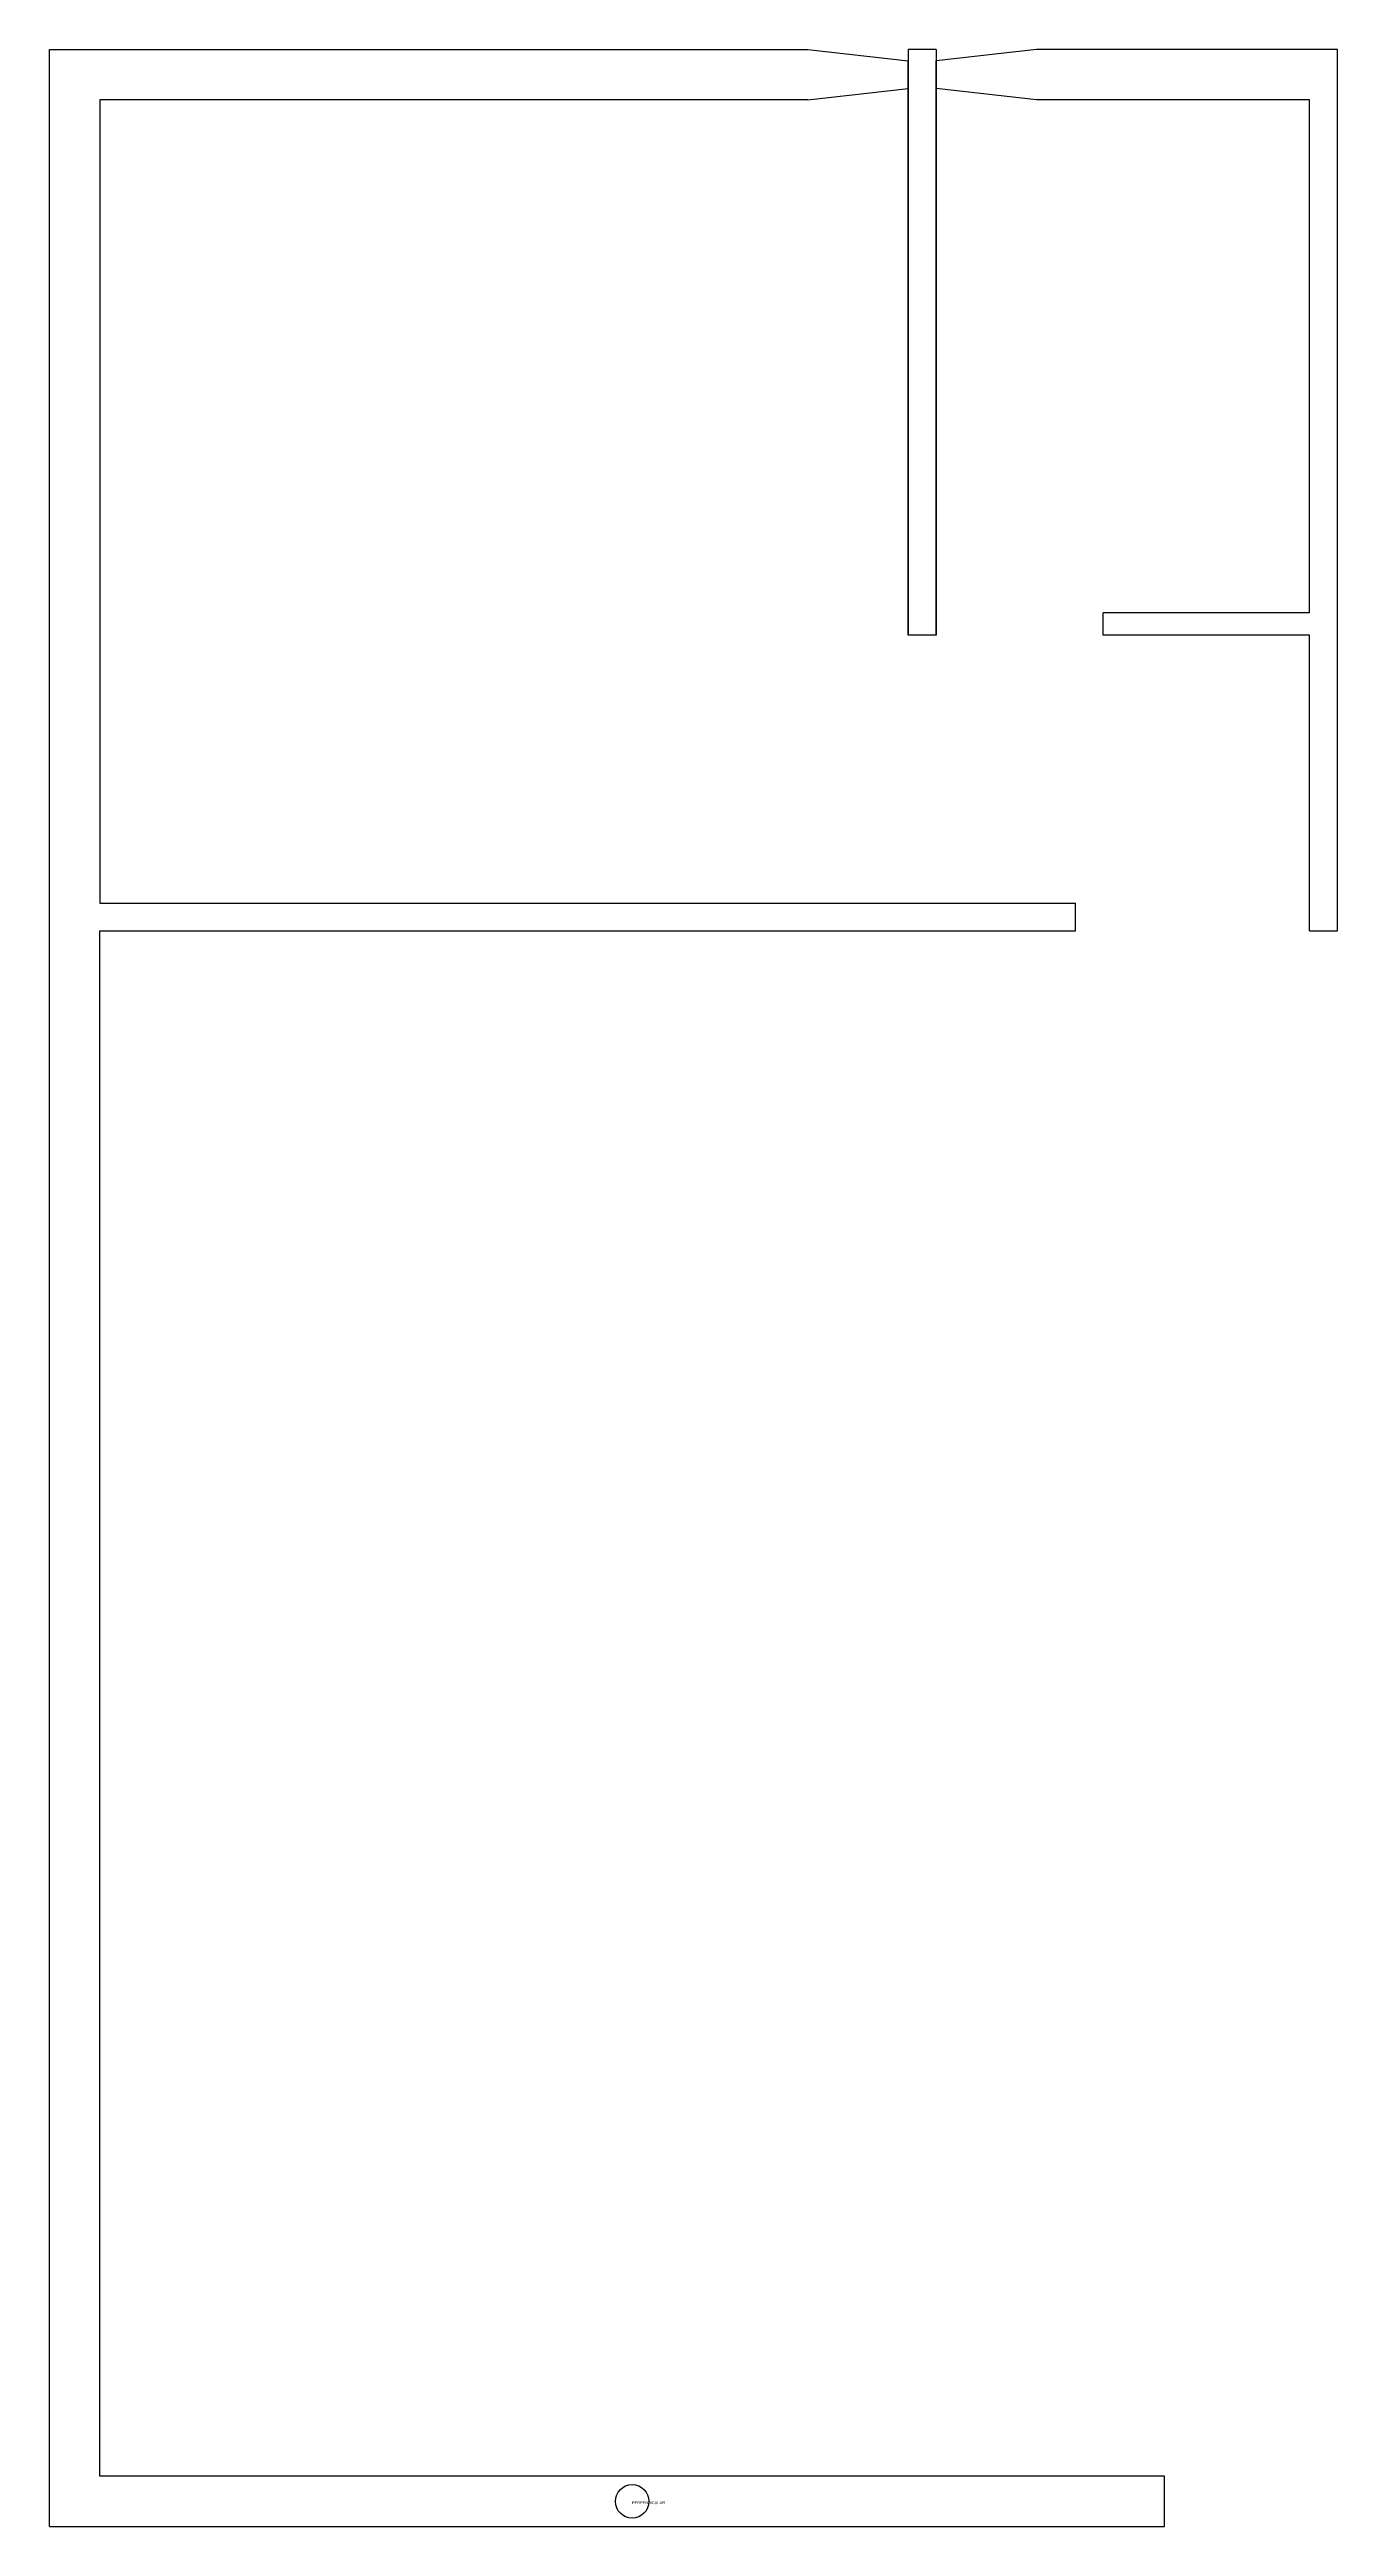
# Model space of a CAD drawing. Header units: metres. Extents: x 328 to 784, y 390 to 981.
# Drawn here: x 328 to 559, y 537 to 981 of the extents above; entities that cross this region are included whole.
import ezdxf

# ---------------------------------------------------------------- set-up
doc = ezdxf.new("R2010")
doc.units = ezdxf.units.M

msp = doc.modelspace()

# ---------------------------------------------------------------- linework, layer by layer
for p, q in [((328, 537), (328, 981)), ((328, 981), (464, 981)), ((464, 981), (482, 979)), ((487, 981), (482, 981)), ((482, 981), (482, 876)), ((482, 974), (482, 979)), ((505, 981), (487, 979)), ((487, 981), (487, 876)), ((487, 974), (487, 979)), ((559, 981), (505, 981)), ((559, 823), (559, 981)), ((464, 972), (482, 974)), ((482, 876), (482, 974)), ((505, 972), (487, 974)), ((487, 876), (487, 974)), ((464, 972), (337, 972)), ((337, 972), (337, 948)), ((554, 972), (505, 972)), ((554, 880), (554, 972)), ((337, 948), (337, 828)), ((517, 876), (517, 880)), ((554, 880), (517, 880)), ((487, 876), (482, 876)), ((554, 876), (517, 876)), ((554, 823), (554, 876)), ((337, 828), (512, 828)), ((512, 823), (512, 828)), ((337, 546), (337, 823)), ((337, 823), (512, 823)), ((554, 823), (559, 823)), ((528, 546), (337, 546)), ((528, 537), (528, 546)), ((328, 537), (528, 537))]:
    msp.add_line(p, q)
at = {"layer": 'debug', "color": 5}
msp.add_circle((432.5, 541.5), 3, dxfattribs=at)

# ---------------------------------------------------------------- texts
at = {"layer": 'debug', "insert": (432.5, 541.5), "char_height": 0.5, "attachment_point": 1}
msp.add_mtext('PERPENDICULAR', dxfattribs=at)

doc.saveas('drawing.dxf')
